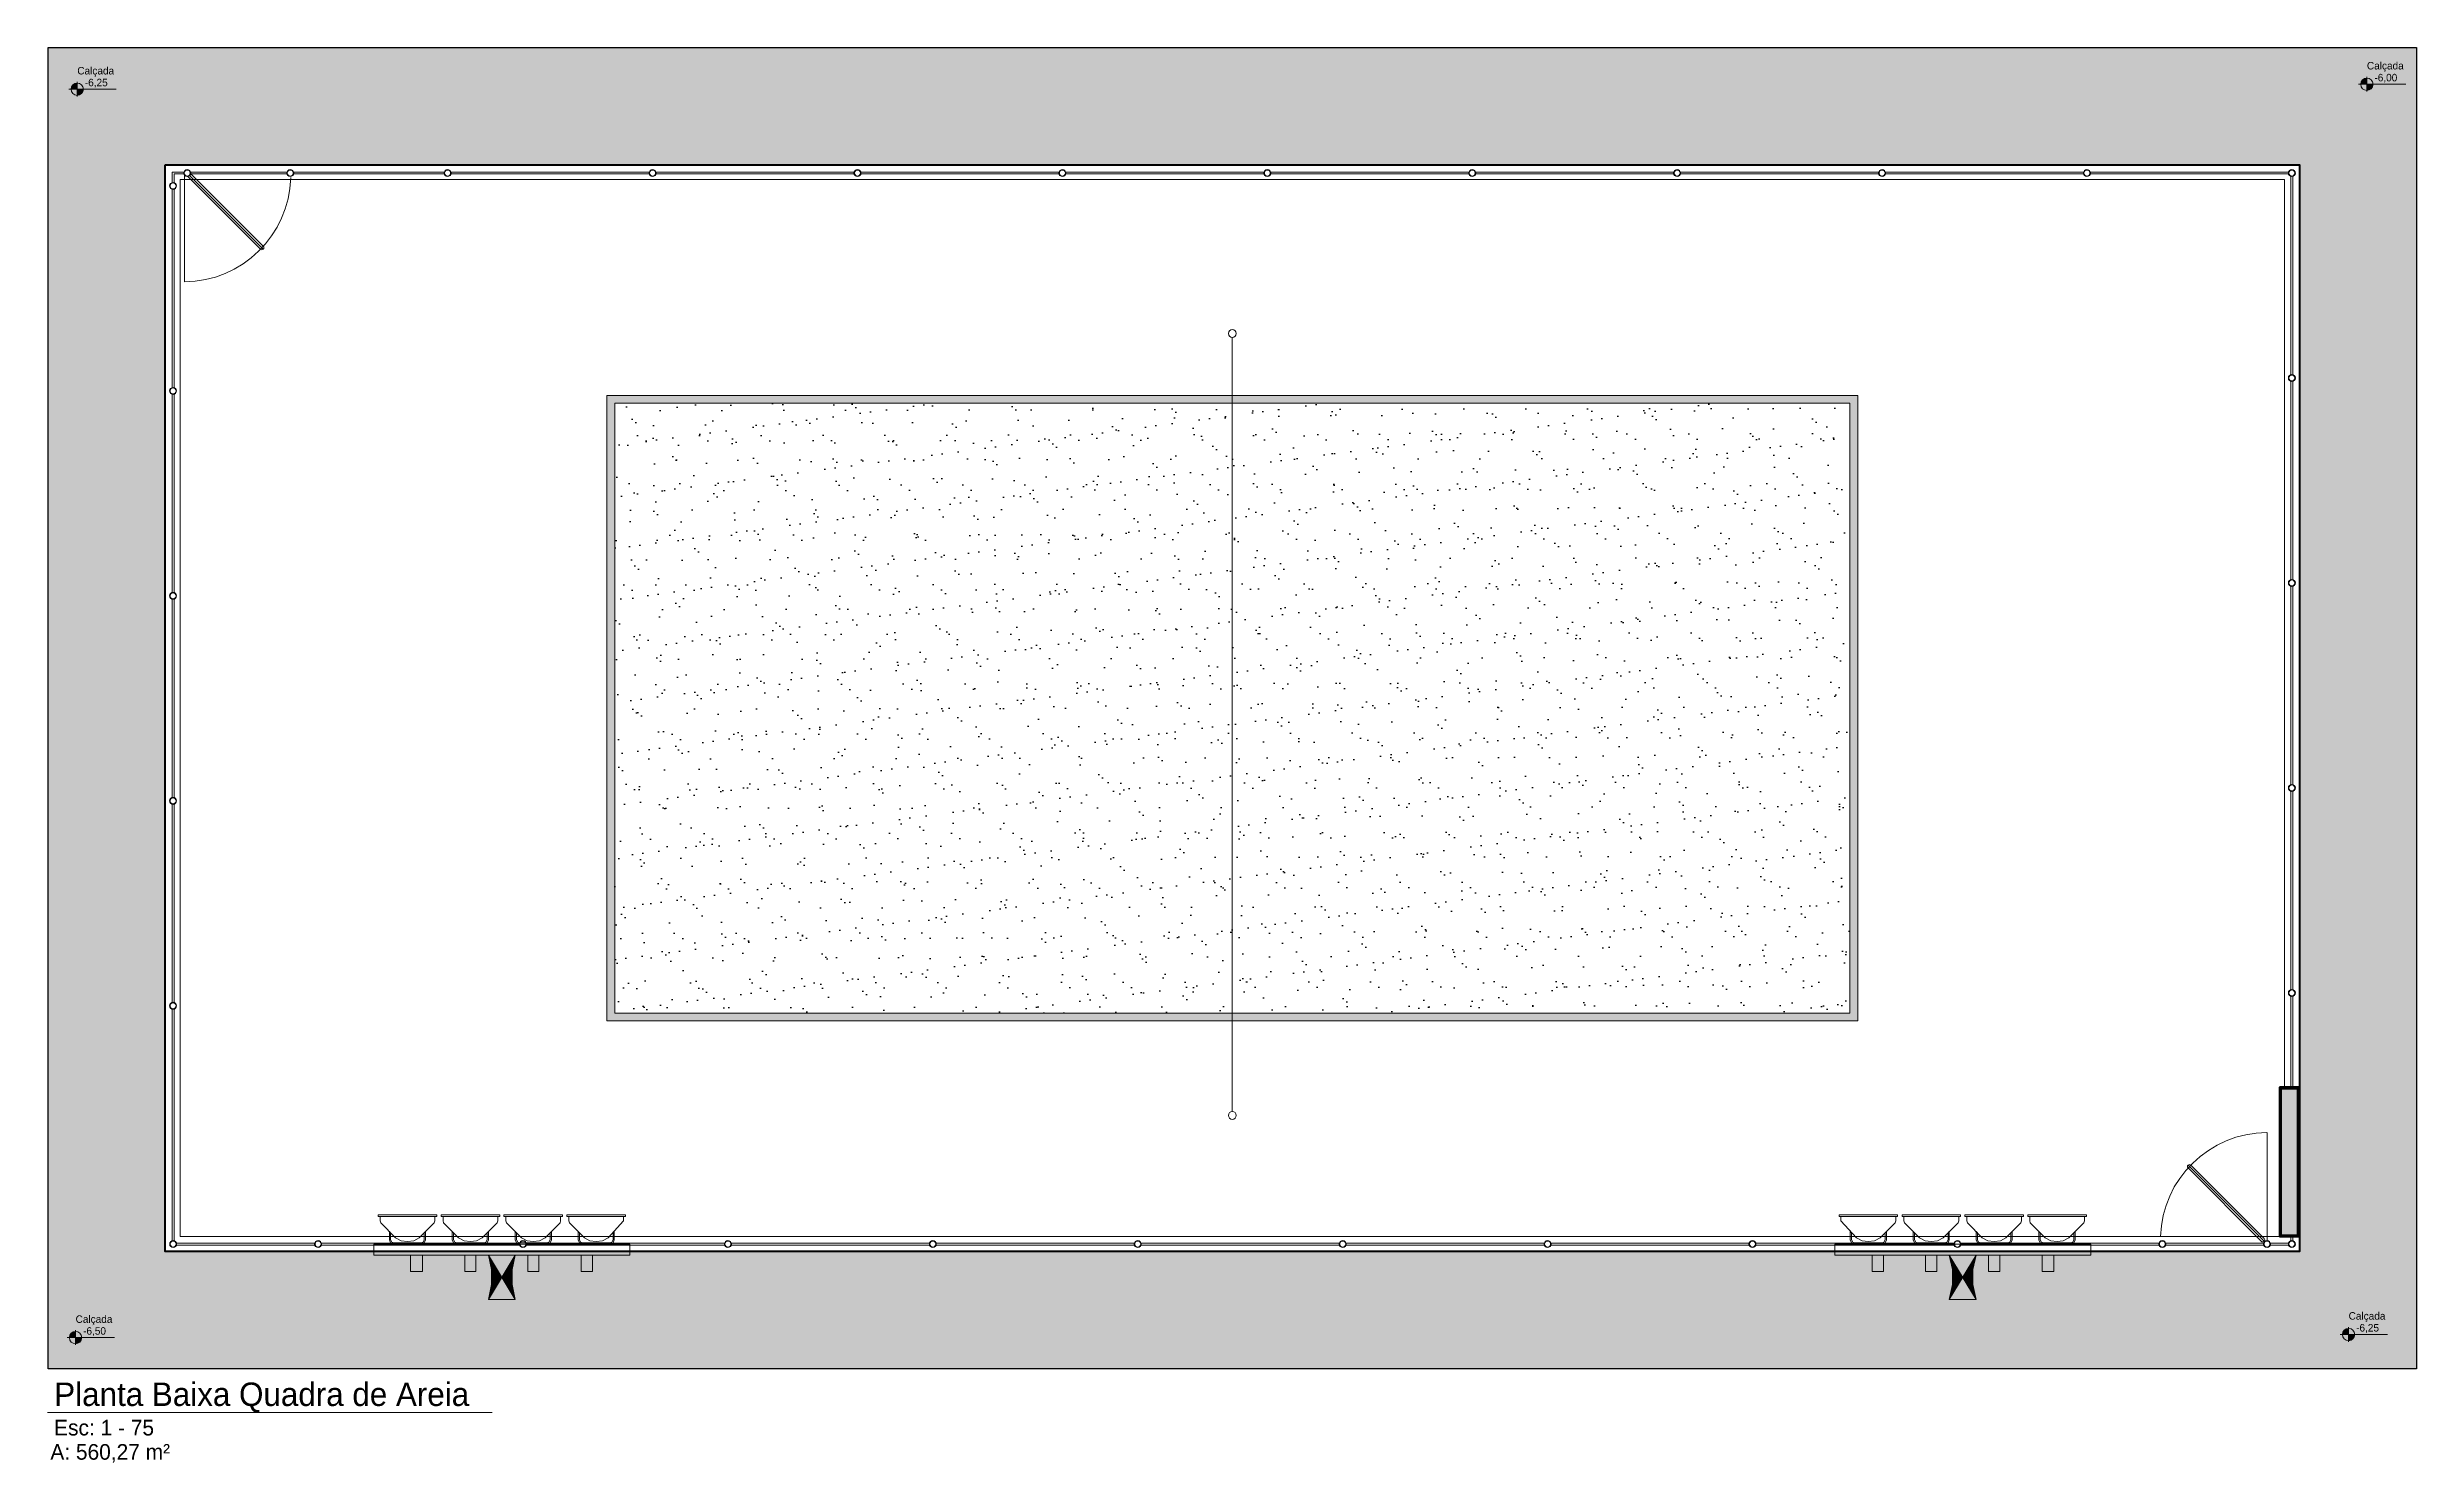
# Model space of a CAD drawing. Header units: millimetres. Extents: x 3006 to 6000, y 1661 to 3774.
# Drawn here: x 3900.61 to 3930.92, y 1971.31 to 1989.41 of the extents above; entities that cross this region are included whole.
import ezdxf

# ---------------------------------------------------------------- set-up
doc = ezdxf.new("R2010")
doc.units = ezdxf.units.MM
doc.header["$LTSCALE"] = 10
for name, color, linetype, lineweight in [('.10', 200, 'Continuous', 9), ('.10 ultra fina', 240, 'Continuous', 5), ('.15', 150, 'Continuous', 15), ('.20', 130, 'Continuous', 20), ('.40', 20, 'Continuous', 40), ('.40 Interno parede', 27, 'Continuous', 40)]:
    doc.layers.add(name, color=color, linetype=linetype, lineweight=lineweight)
doc.layers.add('.20 hachura', color=185, linetype='Continuous')
doc.layers.add('Escrita', color=34, linetype='Continuous')
doc.layers.add('Verde', color=7, linetype='Continuous', true_color=0x136734)
doc.styles.add('Texto Wilian', font='himalaya.ttf')

msp = doc.modelspace()

# ---------------------------------------------------------------- texts
at = {"layer": 'Escrita', "attachment_point": 1, "style": 'Texto Wilian'}
for s, insert, char_height, width in [('{\\C34;Calçada }', (3900.992, 1989.157), 0.096, 3.49988), ('{\\C34;Calçada }', (3930.281, 1989.221), 0.096, 3.49988), ('{\\C34;-6,25}', (3901.088, 1989.006), 0.096, 3.49988), ('{\\C34;-6,00}', (3930.377, 1989.069), 0.096, 3.49988), ('{\\C34;Calçada }', (3900.97, 1973.191), 0.096, 3.49988), ('{\\C34;-6,50}', (3901.066, 1973.04), 0.096, 3.49988), ('{\\C34;Calçada }', (3930.047, 1973.232), 0.096, 3.49988), ('{\\C34;-6,25}', (3930.143, 1973.08), 0.096, 3.49988), ('{\\C50;Planta Baixa Quadra de Areia  }', (3900.697, 1972.332), 0.3, 7.44131), ('{\\C50;Esc: 1 - 75}', (3900.695, 1971.855), 0.2, 3.14298), ('{\\C50;A: 560,27 m²}', (3900.647, 1971.545), 0.2, 3.14298)]:
    msp.add_mtext(s, dxfattribs=dict(at, insert=insert, char_height=char_height, width=width))

# ---------------------------------------------------------------- blocks, each defined once
blk = doc.blocks.new('rtyeryteryterytery')
at = {"layer": 'Verde', "color": 106, "lineweight": 9}
for points in [[(3750.54, 1990.071), (3750.5, 1989.879), (3750.5, 1989.688), (3750.54, 1989.505), (3750.197, 1990.071)], [(3750.54, 1989.505), (3750.197, 1989.505)], [(3748.811, 1989.011), (3748.811, 1989.067), (3748.819, 1989.091), (3749.01, 1989.282), (3749.082, 1989.322), (3749.161, 1989.33), (3749.241, 1989.322), (3749.313, 1989.282), (3749.504, 1989.091), (3749.512, 1989.067), (3749.512, 1989.011)], [(3749.616, 1989.011), (3749.616, 1989.067), (3749.624, 1989.091), (3749.815, 1989.282), (3749.886, 1989.322), (3749.966, 1989.33), (3750.046, 1989.322), (3750.118, 1989.282), (3750.309, 1989.091), (3750.317, 1989.067), (3750.317, 1989.011)], [(3750.42, 1989.011), (3750.42, 1989.067), (3750.428, 1989.091), (3750.619, 1989.282), (3750.691, 1989.322), (3750.771, 1989.33), (3750.851, 1989.322), (3750.922, 1989.282), (3751.113, 1989.091), (3751.121, 1989.067), (3751.121, 1989.011)], [(3751.225, 1989.011), (3751.225, 1989.067), (3751.233, 1989.091), (3751.424, 1989.282), (3751.496, 1989.322), (3751.576, 1989.33), (3751.655, 1989.322), (3751.727, 1989.282), (3751.926, 1989.067), (3751.926, 1989.011)]]:
    blk.add_lwpolyline(points, dxfattribs=at)
for points in [[(3750.54, 1990.071), (3750.197, 1989.505), (3750.237, 1989.688), (3750.237, 1989.879), (3750.197, 1990.071)], [(3749.201, 1989.712), (3749.201, 1989.505), (3749.353, 1989.505), (3749.353, 1989.712)], [(3749.894, 1989.712), (3749.894, 1989.505), (3750.038, 1989.505), (3750.038, 1989.712)], [(3750.699, 1989.712), (3750.699, 1989.505), (3750.843, 1989.505), (3750.843, 1989.712)], [(3751.384, 1989.712), (3751.384, 1989.505), (3751.528, 1989.505), (3751.528, 1989.712)], [(3748.731, 1989.505), (3748.731, 1989.362), (3752.006, 1989.362), (3752.006, 1989.505)], [(3749.393, 1989.306), (3749.393, 1989.202), (3749.377, 1989.218), (3749.377, 1989.306), (3749.361, 1989.338), (3749.337, 1989.346), (3748.986, 1989.346), (3748.962, 1989.338), (3748.946, 1989.306), (3748.946, 1989.218), (3748.93, 1989.202), (3748.93, 1989.306), (3748.946, 1989.346), (3748.986, 1989.362), (3749.337, 1989.362), (3749.377, 1989.346)], [(3750.197, 1989.306), (3750.197, 1989.202), (3750.181, 1989.218), (3750.181, 1989.306), (3750.165, 1989.338), (3750.141, 1989.346), (3749.791, 1989.346), (3749.767, 1989.338), (3749.751, 1989.306), (3749.751, 1989.218), (3749.735, 1989.202), (3749.735, 1989.306), (3749.751, 1989.346), (3749.791, 1989.362), (3750.141, 1989.362), (3750.181, 1989.346)], [(3751.002, 1989.306), (3751.002, 1989.202), (3750.986, 1989.218), (3750.986, 1989.306), (3750.97, 1989.338), (3750.946, 1989.346), (3750.596, 1989.346), (3750.572, 1989.338), (3750.556, 1989.306), (3750.556, 1989.218), (3750.54, 1989.202), (3750.54, 1989.306), (3750.556, 1989.346), (3750.596, 1989.362), (3750.946, 1989.362), (3750.986, 1989.346)], [(3751.807, 1989.306), (3751.807, 1989.202), (3751.791, 1989.218), (3751.791, 1989.306), (3751.775, 1989.338), (3751.751, 1989.346), (3751.4, 1989.346), (3751.376, 1989.338), (3751.36, 1989.306), (3751.36, 1989.218), (3751.345, 1989.202), (3751.345, 1989.306), (3751.36, 1989.346), (3751.4, 1989.362), (3751.751, 1989.362), (3751.791, 1989.346)], [(3748.787, 1989.011), (3749.536, 1989.011), (3749.536, 1988.987), (3748.787, 1988.987)], [(3749.592, 1989.011), (3750.341, 1989.011), (3750.341, 1988.987), (3749.592, 1988.987)], [(3750.396, 1989.011), (3751.145, 1989.011), (3751.145, 1988.987), (3750.396, 1988.987)], [(3751.201, 1989.011), (3751.95, 1989.011), (3751.95, 1988.987), (3751.201, 1988.987)]]:
    blk.add_lwpolyline(points, close=True, dxfattribs=at)
for points in [[(3750.309, 1989.879), (3750.237, 1989.879), (3750.197, 1990.071)], [(3750.5, 1989.879), (3750.428, 1989.879), (3750.54, 1990.071)], [(3750.365, 1989.784), (3750.309, 1989.879), (3750.237, 1989.879)], [(3750.365, 1989.784), (3750.237, 1989.784), (3750.237, 1989.879)], [(3750.309, 1989.688), (3750.365, 1989.784), (3750.237, 1989.784)], [(3750.309, 1989.688), (3750.237, 1989.688), (3750.237, 1989.784)], [(3750.5, 1989.784), (3750.365, 1989.784), (3750.428, 1989.879)], [(3750.5, 1989.688), (3750.5, 1989.784), (3750.365, 1989.784)], [(3750.5, 1989.688), (3750.428, 1989.688), (3750.365, 1989.784)], [(3750.5, 1989.784), (3750.5, 1989.879), (3750.428, 1989.879)], [(3750.197, 1989.505), (3750.309, 1989.688), (3750.237, 1989.688)], [(3750.54, 1989.505), (3750.5, 1989.688), (3750.428, 1989.688)]]:
    blk.add_solid(points, dxfattribs=at)

# ---------------------------------------------------------------- hatches: boundary and pattern name
at = {"layer": '.10', "lineweight": 9}
h = msp.add_hatch(color=200, dxfattribs=at)
h.paths.add_polyline_path([(3900.991, 1988.95, 0.414214), (3900.913, 1988.872), (3900.991, 1988.872)])
h.paths.add_polyline_path([(3901.07, 1988.872), (3900.991, 1988.872), (3900.991, 1988.793, 0.414214)])
h = msp.add_hatch(color=200, dxfattribs=at)
h.paths.add_polyline_path([(3930.281, 1989.014, 0.414214), (3930.202, 1988.935), (3930.281, 1988.935)])
h.paths.add_polyline_path([(3930.359, 1988.935), (3930.281, 1988.935), (3930.281, 1988.857, 0.414214)])
h = msp.add_hatch(color=200, dxfattribs=at)
h.paths.add_polyline_path([(3900.97, 1972.985, 0.414214), (3900.891, 1972.906), (3900.97, 1972.906)])
h.paths.add_polyline_path([(3901.049, 1972.906), (3900.97, 1972.906), (3900.97, 1972.827, 0.414214)])
h = msp.add_hatch(color=200, dxfattribs=at)
h.paths.add_polyline_path([(3930.047, 1973.025, 0.414214), (3929.968, 1972.946), (3930.047, 1972.946)])
h.paths.add_polyline_path([(3930.125, 1972.946), (3930.047, 1972.946), (3930.047, 1972.867, 0.414214)])
at = {"layer": '.20 hachura'}
h = msp.add_hatch(dxfattribs=at)
h.set_pattern_fill('AR-HBONE', color=185, scale=0.001)
h.paths.add_polyline_path([(3902.117, 1987.907), (3929.417, 1987.907), (3929.417, 1974.007), (3902.117, 1974.007)], flags=16)
h.paths.add_polyline_path([(3929.283, 1977.315, 1), (3929.359, 1977.315, 1)], flags=0)
h.paths.add_polyline_path([(3929.283, 1974.103, 1), (3929.359, 1974.103, 1)], flags=0)
h.paths.add_polyline_path([(3928.93, 1974.175), (3928.966, 1974.139, 1)], flags=0)
h.paths.add_polyline_path([(3902.308, 1987.716), (3929.226, 1987.716), (3929.226, 1976.11), (3929.308, 1976.11), (3929.308, 1977.272, -0.331679), (3929.277, 1977.315, -1), (3929.366, 1977.315, -0.331679), (3929.334, 1977.272), (3929.334, 1976.11), (3929.417, 1976.11), (3929.417, 1974.198), (3929.334, 1974.198), (3929.334, 1974.145, -0.331679), (3929.366, 1974.103, -0.864689), (3929.278, 1974.09), (3927.7, 1974.09, -0.843039), (3927.626, 1974.103, -0.843039), (3927.7, 1974.115), (3928.954, 1974.115), (3928.871, 1974.198), (3902.308, 1974.198)], flags=0)
h.paths.add_polyline_path([(3907.767, 1984.957), (3915.767, 1984.957), (3915.767, 1985.698, -0.414214), (3915.717, 1985.748, -1), (3915.817, 1985.748, -0.414214), (3915.767, 1985.698), (3915.767, 1984.957), (3923.767, 1984.957), (3923.767, 1976.957), (3915.767, 1976.957), (3915.767, 1975.798, -0.414214), (3915.817, 1975.748, -1), (3915.717, 1975.748, -0.414214), (3915.767, 1975.798), (3915.767, 1976.957), (3907.767, 1976.957)], flags=0)
h.paths.add_polyline_path([(3907.867, 1984.857), (3923.667, 1984.857), (3923.667, 1977.057), (3907.867, 1977.057)], flags=0)
h.paths.add_polyline_path([(3927.993, 1975.077, -0.009291), (3928.027, 1975.114, 0.94698)], flags=0)
h.paths.add_polyline_path([(3927.7, 1974.115), (3929.03, 1974.115), (3929.278, 1974.09, -0.414214), (3929.308, 1974.145), (3929.308, 1974.218), (3929.226, 1974.218), (3929.162, 1974.218), (3929.162, 1974.836), (3929.162, 1976.09), (3929.397, 1976.09), (3929.397, 1974.218), (3929.308, 1974.218), (3929.308, 1974.145, -0.501863), (3929.366, 1974.103, -0.864689), (3929.278, 1974.09), (3927.7, 1974.09, -0.843039), (3927.626, 1974.103, -0.843039)], flags=0)
h.paths.add_polyline_path([(3929.366, 1974.103, -1), (3929.277, 1974.103, -1)], flags=0)
h.paths.add_polyline_path([(3930.917, 1989.407), (3930.917, 1972.507), (3900.617, 1972.507), (3900.617, 1989.407)])
at = {"layer": '.20 hachura', "true_color": 0xc7c8ca}
h = msp.add_hatch(color=9, dxfattribs=at)
h.dxf.hatch_style = 1
h.paths.add_polyline_path([(3923.767, 1984.957), (3907.767, 1984.957), (3907.767, 1976.957), (3923.767, 1976.957)])
h.paths.add_polyline_path([(3907.867, 1984.857), (3923.667, 1984.857), (3923.667, 1977.057), (3907.867, 1977.057)], flags=16)
at = {"layer": '.20 hachura'}
h = msp.add_hatch(dxfattribs=at)
h.set_pattern_fill('AR-SAND', color=185, scale=0.01)
h.paths.add_polyline_path([(3907.867, 1984.857), (3923.667, 1984.857), (3923.667, 1977.057), (3907.867, 1977.057)])
h = msp.add_hatch(color=185, dxfattribs=at)
h.dxf.hatch_style = 1
h.paths.add_polyline_path([(3929.397, 1976.09), (3929.397, 1974.218), (3929.226, 1974.218), (3929.182, 1974.218), (3929.182, 1974.836), (3929.182, 1976.09)])

# ---------------------------------------------------------------- linework, layer by layer
at = {"layer": '.10', "color": 200, "lineweight": 9}
for p, q in [((3901.489, 1988.872), (3900.885, 1988.872)), ((3900.991, 1988.966), (3900.991, 1988.778)), ((3930.778, 1988.936), (3930.174, 1988.935)), ((3930.281, 1989.03), (3930.281, 1988.842)), ((3930.047, 1973.041), (3930.047, 1972.852)), ((3901.467, 1972.906), (3900.863, 1972.906)), ((3900.97, 1973), (3900.97, 1972.812)), ((3930.544, 1972.947), (3929.94, 1972.946))]:
    msp.add_line(p, q, dxfattribs=at)
for centre in [(3900.991, 1988.872), (3930.281, 1988.935), (3900.97, 1972.906), (3930.047, 1972.946)]:
    msp.add_circle(centre, 0.0788, dxfattribs=at)
at = {"layer": '.10 ultra fina', "color": 240, "lineweight": 5}
msp.add_lwpolyline([(3902.117, 1974.007), (3902.117, 1987.907), (3929.417, 1987.907), (3929.417, 1974.007)], close=True, dxfattribs=at)
msp.add_lwpolyline([(3929.162, 1974.198), (3902.308, 1974.198), (3902.308, 1987.716), (3929.226, 1987.716), (3929.226, 1976.11)], dxfattribs=at)
at = {"layer": '.15', "color": 150, "lineweight": 15}
for centre, radius in [((3902.217, 1987.635), 0.0446), ((3902.217, 1987.635), 0.0382), ((3902.398, 1987.8), 0.0446), ((3902.398, 1987.8), 0.0382), ((3903.716, 1987.8), 0.0446), ((3903.716, 1987.8), 0.0382), ((3905.729, 1987.8), 0.0446), ((3905.729, 1987.8), 0.0382), ((3908.351, 1987.8), 0.0446), ((3908.351, 1987.8), 0.0382), ((3910.972, 1987.8), 0.0446), ((3910.972, 1987.8), 0.0382), ((3913.593, 1987.8), 0.0446), ((3913.593, 1987.8), 0.0382), ((3916.215, 1987.8), 0.0446), ((3916.215, 1987.8), 0.0382), ((3918.836, 1987.8), 0.0446), ((3918.836, 1987.8), 0.0382), ((3921.457, 1987.8), 0.0446), ((3921.457, 1987.8), 0.0382), ((3924.079, 1987.8), 0.0446), ((3924.079, 1987.8), 0.0382), ((3926.7, 1987.8), 0.0446), ((3926.7, 1987.8), 0.0382), ((3929.321, 1987.8), 0.0446), ((3929.321, 1987.8), 0.0382), ((3929.321, 1985.179), 0.0446), ((3929.321, 1985.179), 0.0382), ((3902.217, 1985.014), 0.0446), ((3902.217, 1985.014), 0.0382), ((3902.217, 1982.393), 0.0446), ((3929.321, 1982.558), 0.0446), ((3929.321, 1982.558), 0.0382), ((3902.217, 1982.393), 0.0382), ((3902.217, 1979.771), 0.0446), ((3902.217, 1979.771), 0.0382), ((3929.321, 1979.936), 0.0446), ((3929.321, 1979.936), 0.0382), ((3929.321, 1977.315), 0.0446), ((3929.321, 1977.315), 0.0382), ((3902.217, 1977.15), 0.0446), ((3902.217, 1977.15), 0.0382), ((3902.218, 1974.103), 0.0446), ((3902.218, 1974.103), 0.0382), ((3904.072, 1974.103), 0.0446), ((3904.072, 1974.103), 0.0382), ((3906.693, 1974.103), 0.0446), ((3906.693, 1974.103), 0.0382), ((3909.315, 1974.103), 0.0446), ((3909.315, 1974.103), 0.0382), ((3911.936, 1974.103), 0.0446), ((3911.936, 1974.103), 0.0382), ((3914.557, 1974.103), 0.0446), ((3914.557, 1974.103), 0.0382), ((3917.179, 1974.103), 0.0446), ((3917.179, 1974.103), 0.0382), ((3919.8, 1974.103), 0.0446), ((3919.8, 1974.103), 0.0382), ((3922.421, 1974.103), 0.0446), ((3922.421, 1974.103), 0.0382), ((3925.043, 1974.103), 0.0446), ((3925.043, 1974.103), 0.0382), ((3927.664, 1974.103), 0.0446), ((3927.664, 1974.103), 0.0382), ((3927.664, 1974.103), 0.0382), ((3929.003, 1974.103), 0.0446), ((3929.003, 1974.103), 0.0446), ((3929.003, 1974.103), 0.0446), ((3929.003, 1974.103), 0.0382), ((3929.003, 1974.103), 0.0382), ((3929.003, 1974.103), 0.0382), ((3929.003, 1974.103), 0.0382), ((3929.321, 1974.103), 0.0446), ((3929.321, 1974.103), 0.0446), ((3929.321, 1974.103), 0.0446), ((3929.321, 1974.103), 0.0382), ((3929.321, 1974.103), 0.0382), ((3929.321, 1974.103), 0.0382), ((3929.321, 1974.103), 0.0382)]:
    msp.add_circle(centre, radius, dxfattribs=at)
for centre, start, end in [((3902.353, 1987.779), 270.3666, 358.4137), ((3929.011, 1974.16), 90.3666, 178.4137)]:
    msp.add_arc(centre, 1.37, start, end, dxfattribs=at)
at = {"layer": '.20', "color": 130, "lineweight": 20}
for p, q in [((3902.361, 1987.774), (3902.361, 1986.409)), ((3902.405, 1987.757), (3903.335, 1986.827)), ((3902.429, 1987.769), (3903.371, 1986.827)), ((3902.441, 1987.793), (3903.371, 1986.863)), ((3915.767, 1985.698), (3915.767, 1975.798)), ((3907.767, 1976.957), (3907.767, 1984.957)), ((3907.767, 1984.957), (3923.767, 1984.957)), ((3907.867, 1977.057), (3907.867, 1984.857)), ((3907.867, 1984.857), (3923.667, 1984.857)), ((3923.667, 1984.857), (3923.667, 1977.057)), ((3923.767, 1984.957), (3923.767, 1976.957)), ((3923.667, 1977.057), (3907.867, 1977.057)), ((3923.767, 1976.957), (3907.767, 1976.957)), ((3929.003, 1974.141), (3929.003, 1975.53)), ((3928.966, 1974.139), (3927.993, 1975.112)), ((3928.93, 1974.139), (3927.993, 1975.076)), ((3928.966, 1974.175), (3928.029, 1975.112))]:
    msp.add_line(p, q, dxfattribs=at)
for points in [[(3902.355, 1987.813), (3902.204, 1987.813), (3902.204, 1987.678)], [(3902.204, 1987.593), (3902.204, 1985.057)], [(3902.355, 1987.788), (3902.23, 1987.788), (3902.23, 1987.678)], [(3902.23, 1987.593), (3902.23, 1985.057)], [(3902.44, 1987.813), (3903.673, 1987.813)], [(3902.44, 1987.788), (3903.673, 1987.788)], [(3905.687, 1987.813), (3903.759, 1987.813)], [(3905.687, 1987.788), (3903.759, 1987.788)], [(3908.308, 1987.813), (3905.772, 1987.813)], [(3908.308, 1987.788), (3905.772, 1987.788)], [(3910.929, 1987.813), (3908.393, 1987.813)], [(3910.929, 1987.788), (3908.393, 1987.788)], [(3913.551, 1987.813), (3911.015, 1987.813)], [(3913.551, 1987.788), (3911.015, 1987.788)], [(3916.172, 1987.813), (3913.636, 1987.813)], [(3916.172, 1987.788), (3913.636, 1987.788)], [(3918.793, 1987.813), (3916.257, 1987.813)], [(3918.793, 1987.788), (3916.257, 1987.788)], [(3921.415, 1987.813), (3918.879, 1987.813)], [(3921.415, 1987.788), (3918.879, 1987.788)], [(3924.036, 1987.813), (3921.5, 1987.813)], [(3924.036, 1987.788), (3921.5, 1987.788)], [(3926.657, 1987.813), (3924.121, 1987.813)], [(3926.657, 1987.788), (3924.121, 1987.788)], [(3929.278, 1987.813), (3926.743, 1987.813)], [(3929.278, 1987.788), (3926.743, 1987.788)], [(3929.308, 1987.758), (3929.308, 1985.222)], [(3929.334, 1987.758), (3929.334, 1985.222)], [(3902.204, 1984.971), (3902.204, 1982.435)], [(3902.23, 1984.971), (3902.23, 1982.435)], [(3929.308, 1985.136), (3929.308, 1982.601)], [(3929.334, 1985.136), (3929.334, 1982.601)], [(3929.308, 1982.515), (3929.308, 1979.979)], [(3929.334, 1982.515), (3929.334, 1979.979)], [(3902.204, 1982.35), (3902.204, 1979.814)], [(3902.23, 1982.35), (3902.23, 1979.814)], [(3902.204, 1979.729), (3902.204, 1977.193)], [(3902.23, 1979.729), (3902.23, 1977.193)], [(3929.308, 1979.894), (3929.308, 1977.358)], [(3929.334, 1979.894), (3929.334, 1977.358)], [(3902.204, 1977.107), (3902.204, 1974.145)], [(3902.23, 1977.107), (3902.23, 1974.146)], [(3929.308, 1977.279), (3929.308, 1976.11)], [(3929.334, 1977.279), (3929.334, 1976.11)], [(3904.029, 1974.115), (3902.26, 1974.115)], [(3904.029, 1974.09), (3902.26, 1974.09)], [(3906.651, 1974.115), (3904.115, 1974.115)], [(3906.651, 1974.09), (3904.115, 1974.09)], [(3909.272, 1974.115), (3906.736, 1974.115)], [(3909.272, 1974.09), (3906.736, 1974.09)], [(3911.893, 1974.115), (3909.358, 1974.115)], [(3911.893, 1974.09), (3909.358, 1974.09)], [(3914.515, 1974.115), (3911.979, 1974.115)], [(3914.515, 1974.09), (3911.979, 1974.09)], [(3917.136, 1974.115), (3914.6, 1974.115)], [(3917.136, 1974.09), (3914.6, 1974.09)], [(3919.757, 1974.115), (3917.221, 1974.115)], [(3919.757, 1974.09), (3917.221, 1974.09)], [(3922.379, 1974.115), (3919.843, 1974.115)], [(3922.379, 1974.09), (3919.843, 1974.09)], [(3925, 1974.115), (3922.464, 1974.115)], [(3925, 1974.09), (3922.464, 1974.09)], [(3927.621, 1974.115), (3925.085, 1974.115)], [(3927.621, 1974.09), (3925.085, 1974.09)], [(3927.707, 1974.115), (3928.96, 1974.115)], [(3927.707, 1974.09), (3928.96, 1974.09)], [(3929.045, 1974.115), (3929.278, 1974.115)], [(3929.045, 1974.09), (3929.278, 1974.09)], [(3929.308, 1974.198), (3929.308, 1974.145)], [(3929.334, 1974.198), (3929.334, 1974.145)]]:
    msp.add_lwpolyline(points, dxfattribs=at)
for centre in [(3915.767, 1985.748), (3915.767, 1975.748)]:
    msp.add_circle(centre, 0.05, dxfattribs=at)
for centre, start, end in [((3903.353, 1986.845), 225, 45), ((3928.011, 1975.094), 45, 225), ((3928.948, 1974.157), 225, 45)]:
    msp.add_arc(centre, 0.0255, start, end, dxfattribs=at)
at = {"layer": '.20 hachura', "color": 185}
msp.add_lwpolyline([(3900.617, 1989.407), (3930.917, 1989.407), (3930.917, 1972.507), (3900.617, 1972.507)], close=True, dxfattribs=at)
at = {"layer": '.40', "color": 20, "lineweight": 40}
for p, q in [((3929.417, 1976.11), (3929.162, 1976.11)), ((3929.162, 1976.11), (3929.162, 1974.836)), ((3929.417, 1974.198), (3929.417, 1976.11)), ((3929.162, 1974.836), (3929.162, 1974.198)), ((3929.162, 1974.198), (3929.417, 1974.198))]:
    msp.add_line(p, q, dxfattribs=at)
at = {"layer": '.40', "ltscale": 10}
msp.add_lwpolyline([(3902.117, 1987.907), (3929.417, 1987.907), (3929.417, 1974.007), (3902.117, 1974.007)], close=True, dxfattribs=at)
at = {"layer": '.40 Interno parede', "color": 27}
msp.add_lwpolyline([(3929.226, 1974.218), (3929.397, 1974.218), (3929.397, 1976.09), (3929.182, 1976.09), (3929.182, 1974.836), (3929.182, 1974.218)], close=True, dxfattribs=at)
at = {"layer": 'Verde', "color": 106, "lineweight": 9}
msp.add_line((3900.609, 1971.947), (3906.299, 1971.947), dxfattribs=at)

# ---------------------------------------------------------------- block references
at = {"layer": '.40', "xscale": -1, "rotation": 180}
msp.add_blockref('rtyeryteryterytery', (156.054, 3963.465), dxfattribs=at)
at = {"layer": '.40', "rotation": 180}
msp.add_blockref('rtyeryteryterytery', (7675.479, 3963.465), dxfattribs=at)

msp.set_redraw_order([(e.dxf.handle, doc.entitydb.next_handle()) for e in msp.query("TEXT MTEXT ATTDEF DIMENSION ARC_DIMENSION")])  # texts and dimensions are drawn at this point

doc.saveas('drawing.dxf')
